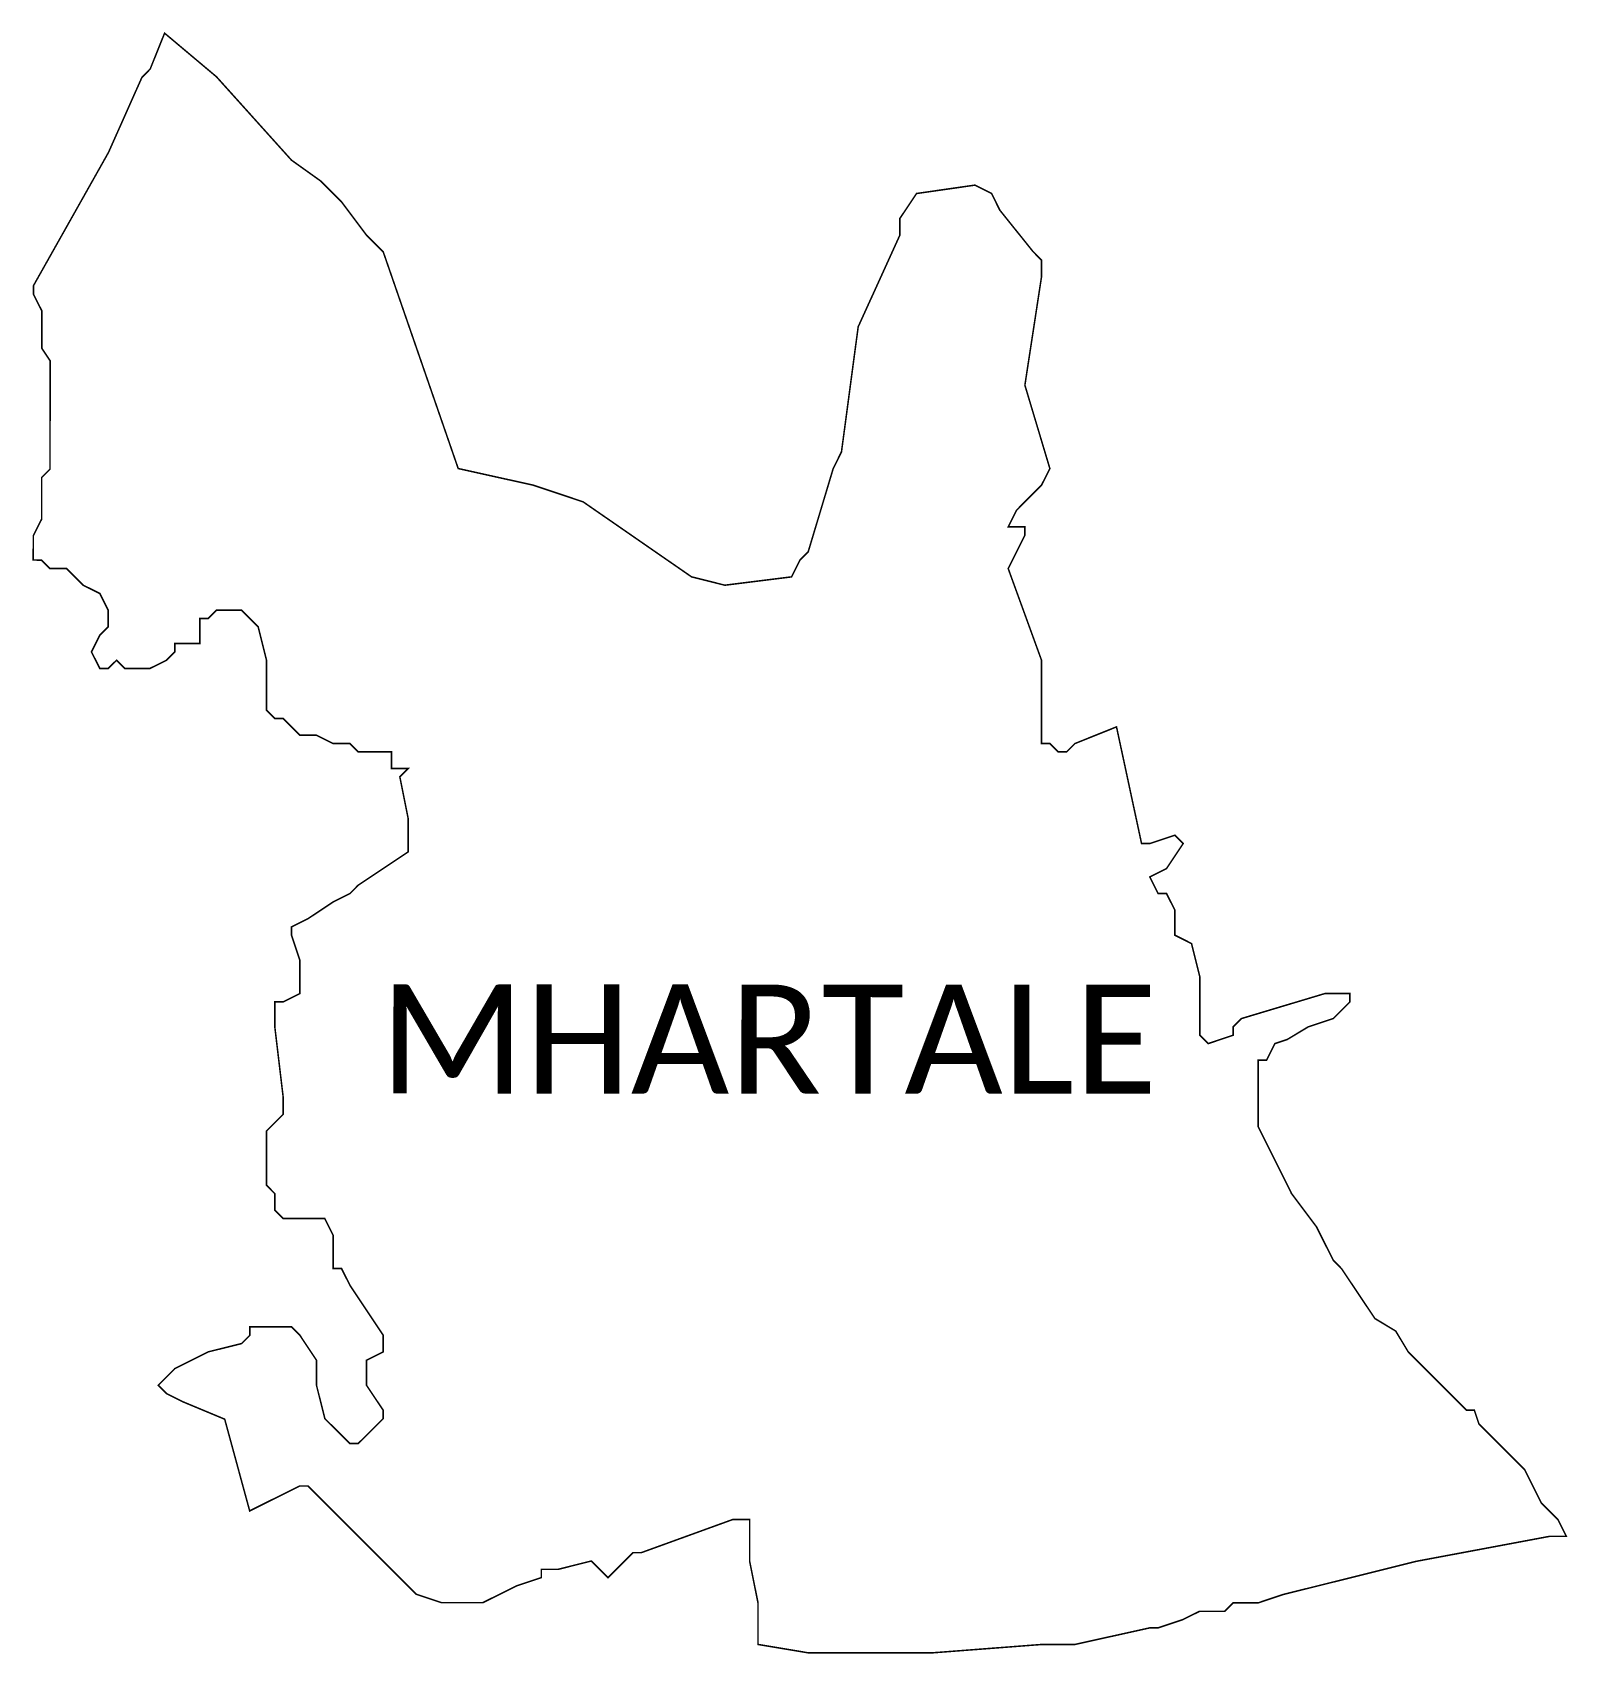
# Model space of a CAD drawing. Header units: metres. Extents: x 355512 to 359265, y 1740291 to 1742695.
# Drawn here: x 357243 to 359265, y 1740560 to 1742695 of the extents above; entities that cross this region are included whole.
import ezdxf

# ---------------------------------------------------------------- set-up
doc = ezdxf.new("R2010")
doc.units = ezdxf.units.M
doc.layers.add('VILLAGE NAME', color=250, linetype='Continuous')

msp = doc.modelspace()

# ---------------------------------------------------------------- texts
at = {"layer": 'VILLAGE NAME', "insert": (357700.3, 1741441.4), "char_height": 143.7, "attachment_point": 1, "rotation": 359.9793}
msp.add_mtext_dynamic_manual_height_columns('{\\fCalibri|b0|i0|c0|p34;MHARTALE}', width=1418, gutter_width=718.5, heights=[0], dxfattribs=at)

# ---------------------------------------------------------------- linework, layer by layer
at = {"color": 6, "const_width": 2}
msp.add_lwpolyline([(357417, 1742694.4), (357485.4, 1742636.9), (357584.2, 1742527.1), (357622.6, 1742499.7), (357650.1, 1742472.2), (357683, 1742428.3), (357705, 1742406.4), (357803.8, 1742120.9), (357902.6, 1742099), (357968.4, 1742077), (358111.2, 1741978.2), (358155.1, 1741967.2), (358242.9, 1741978.2), (358253.9, 1742000.2), (358264.8, 1742011.1), (358297.8, 1742120.9), (358308.7, 1742142.9), (358330.7, 1742307.6), (358385.6, 1742428.3), (358385.6, 1742450.3), (358407.6, 1742483.2), (358484.4, 1742494.2), (358506.4, 1742483.2), (358517.3, 1742461.2), (358561.3, 1742406.4), (358572.2, 1742395.4), (358572.2, 1742373.4), (358550.3, 1742230.7), (358583.2, 1742120.9), (358572.2, 1742099), (358539.3, 1742066), (358528.3, 1742044.1), (358550.3, 1742044.1), (358550.3, 1742033.1), (358528.3, 1741989.2), (358572.2, 1741868.4), (358572.2, 1741758.6), (358583.2, 1741758.6), (358594.2, 1741747.7), (358605.2, 1741747.7), (358616.2, 1741758.6), (358671, 1741780.6), (358704, 1741626.9), (358714.9, 1741626.9), (358747.9, 1741637.9), (358758.8, 1741626.9), (358736.9, 1741594), (358714.9, 1741583), (358725.9, 1741561), (358736.9, 1741561), (358747.9, 1741539.1), (358747.9, 1741506.2), (358769.8, 1741495.2), (358780.8, 1741451.3), (358780.8, 1741374.4), (358791.8, 1741363.4), (358824.7, 1741374.4), (358824.7, 1741385.4), (358835.7, 1741396.4), (358945.5, 1741429.3), (358978.4, 1741429.3), (358978.4, 1741418.3), (358956.5, 1741396.4), (358923.5, 1741385.4), (358896.1, 1741368.9), (358879.6, 1741363.4), (358868.6, 1741341.5), (358857.7, 1741341.5), (358857.7, 1741253.7), (358901.6, 1741165.8), (358934.5, 1741121.9), (358956.5, 1741078), (358967.4, 1741067), (359011.4, 1741001.2), (359038.8, 1740984.7), (359055.3, 1740957.3), (359132.1, 1740880.4), (359142.4, 1740880.4), (359148.4, 1740862.5), (359208.7, 1740802.1), (359230.7, 1740758.2), (359252.6, 1740736.2), (359263.6, 1740714.3), (359241.6, 1740714.3), (359066, 1740681.4), (358890.3, 1740637.6), (358857.4, 1740626.6), (358824.5, 1740626.6), (358813.5, 1740615.6), (358780.5, 1740615.6), (358758.6, 1740604.7), (358725.6, 1740593.7), (358714.7, 1740593.7), (358615.9, 1740571.8), (358571.7, 1740571.8), (358429.2, 1740560.9), (358264.5, 1740560.9), (358198.7, 1740571.9), (358198.7, 1740626.8), (358187.7, 1740681.7), (358187.7, 1740736.6), (358165.8, 1740736.6), (358045, 1740692.8), (358034, 1740692.8), (358001.1, 1740659.9), (357979.1, 1740681.8), (357935.2, 1740670.8), (357913.3, 1740670.8), (357913.3, 1740659.9), (357880.3, 1740648.9), (357836.4, 1740627), (357781.5, 1740627), (357748.6, 1740638), (357605.9, 1740780.7), (357595, 1740780.7), (357529.1, 1740747.8), (357496.2, 1740868.6), (357441.5, 1740891.4), (357419.5, 1740902.4), (357408.6, 1740913.3), (357430.5, 1740935.3), (357474.4, 1740957.3), (357518.3, 1740968.2), (357529.3, 1740979.2), (357529.3, 1740990.2), (357584.2, 1740990.2), (357595.2, 1740979.2), (357617.1, 1740946.3), (357617.1, 1740913.3), (357628.1, 1740869.4), (357661.1, 1740836.5), (357672, 1740836.5), (357705, 1740869.4), (357705, 1740880.4), (357683, 1740913.3), (357683, 1740946.3), (357705, 1740957.3), (357705, 1740979.2), (357661.1, 1741045.1), (357650.1, 1741067), (357639.1, 1741067), (357639.1, 1741110.9), (357628.1, 1741132.9), (357573.2, 1741132.9), (357562.2, 1741143.9), (357562.2, 1741165.8), (357551.3, 1741176.8), (357551.3, 1741248.2), (357573.2, 1741270.1), (357573.2, 1741293), (357562.2, 1741385.4), (357562.2, 1741418.3), (357573.2, 1741418.3), (357595.2, 1741429.3), (357595.2, 1741473.2), (357584.2, 1741506.2), (357584.2, 1741517.1), (357606.2, 1741528.1), (357639.1, 1741550), (357661.1, 1741561), (357672, 1741572), (357737.9, 1741615.9), (357737.9, 1741659.8), (357726.9, 1741714.7), (357737.9, 1741725.7), (357716, 1741725.7), (357716, 1741747.7), (357672, 1741747.7), (357661.1, 1741758.6), (357639.1, 1741758.6), (357617.1, 1741769.6), (357595.2, 1741769.6), (357573.2, 1741791.6), (357562.2, 1741791.6), (357551.3, 1741802.6), (357551.3, 1741868.4), (357540.3, 1741912.4), (357518.3, 1741934.3), (357485.4, 1741934.3), (357474.4, 1741923.3), (357463.4, 1741923.3), (357463.4, 1741890.4), (357430.5, 1741890.4), (357430.5, 1741879.4), (357419.5, 1741868.4), (357397.6, 1741857.5), (357364.6, 1741857.5), (357353.7, 1741868.4), (357342.7, 1741857.5), (357331.7, 1741857.5), (357320.7, 1741879.4), (357331.7, 1741901.4), (357342.7, 1741912.4), (357342.7, 1741934.3), (357331.7, 1741956.3), (357309.8, 1741967.2), (357287.8, 1741989.2), (357265.9, 1741989.2), (357254.9, 1742000.2), (357243.9, 1742000.4), (357244.1, 1742032.4), (357255.1, 1742054.3), (357255.1, 1742109.2), (357266.1, 1742120.2), (357266.2, 1742262.9), (357255.2, 1742279.4), (357255.2, 1742328.8), (357244.2, 1742350.7), (357244.2, 1742361.7), (357343.1, 1742537.3), (357387.1, 1742636.1), (357398, 1742647.1), (357417, 1742694.4)], dxfattribs=at)

msp.set_redraw_order([(e.dxf.handle, doc.entitydb.next_handle()) for e in msp.query("TEXT MTEXT ATTDEF DIMENSION ARC_DIMENSION")])  # texts and dimensions are drawn at this point

doc.saveas('drawing.dxf')
